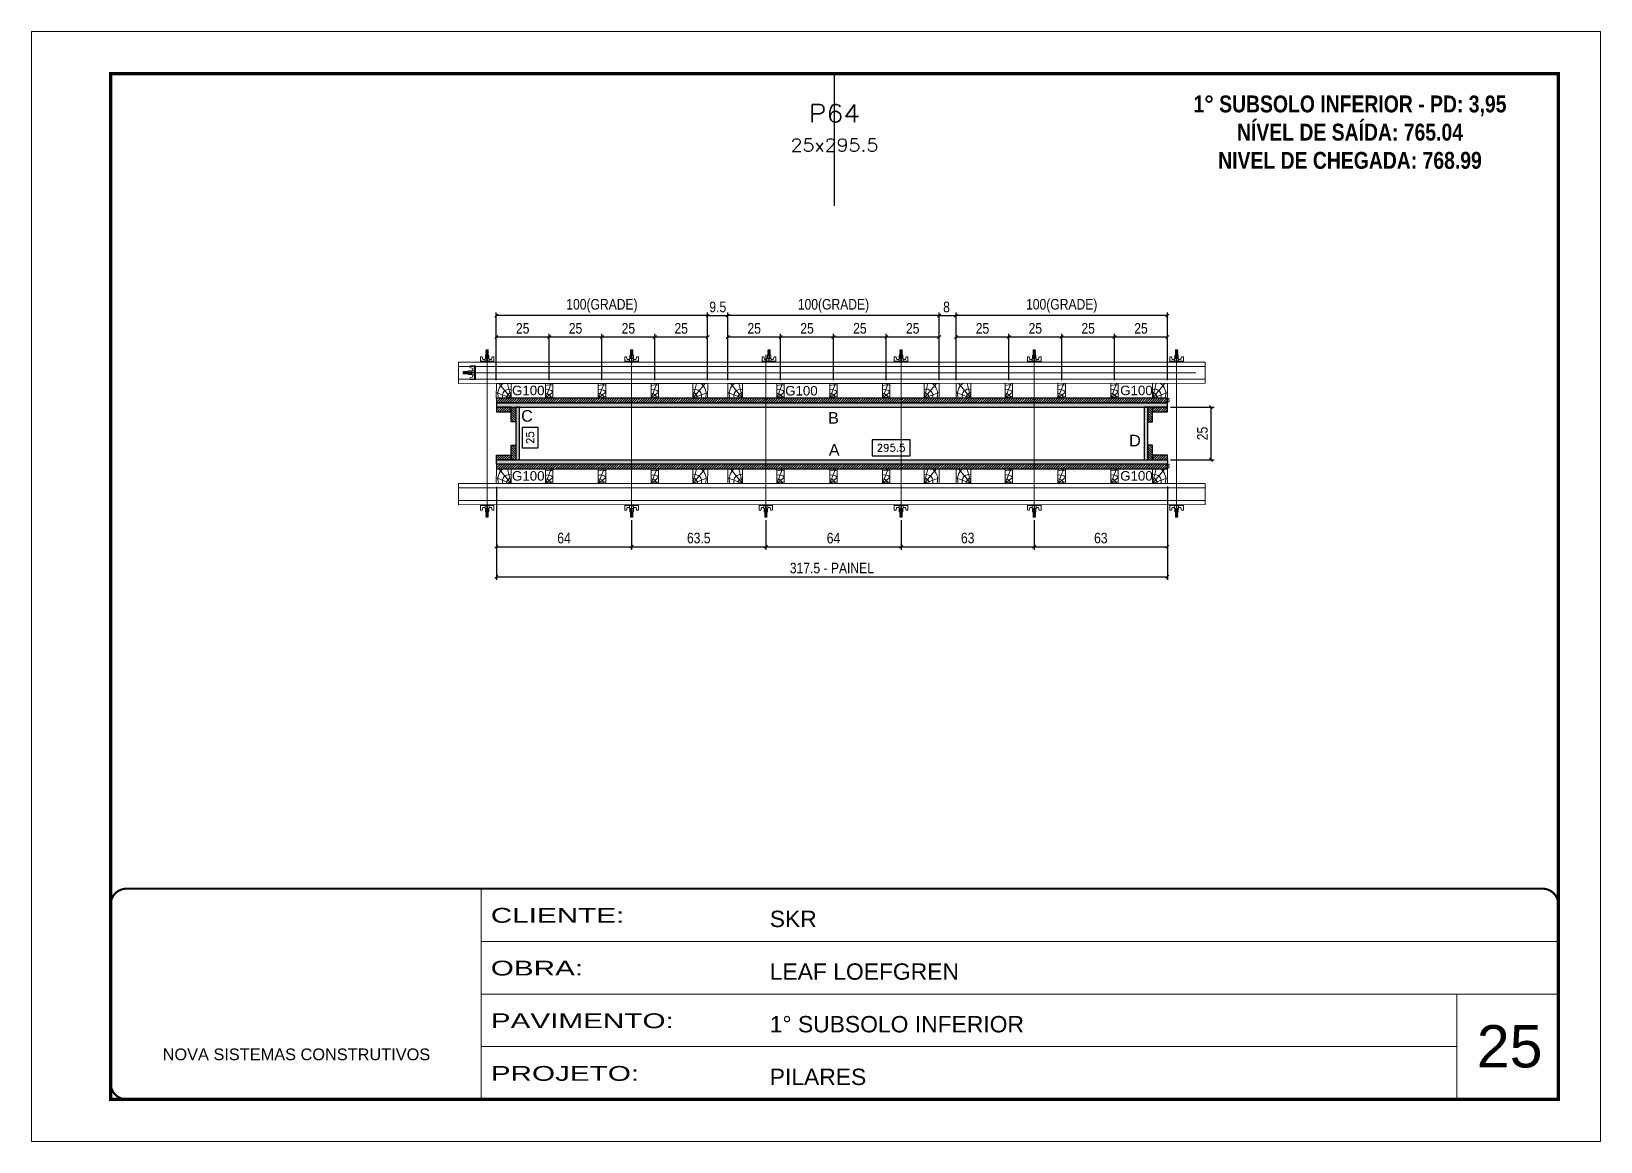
# Model space of a CAD drawing. Extents: x 14400 to 27878, y -21631 to 6985.
# Drawn here: x 14413 to 15898, y -957 to 93 of the extents above; entities that cross this region are included whole.
import ezdxf
from ezdxf.enums import TextEntityAlignment as Align

# ---------------------------------------------------------------- set-up
doc = ezdxf.new("R2010")
doc.units = 0
for name, pattern in [('CONTINUO', [0]), ('DASHED', [0.75, 0.5, -0.25]), ('HIDDEN', [0.375, 0.25, -0.125])]:
    doc.linetypes.add(name, pattern=pattern)
for name, color, linetype, lineweight in [('CARIMBO', 255, 'Continuous', 9), ('Folhas', 255, 'Continuous', 9), ('Hachura', 251, 'Continuous', 9), ('Madeira', 126, 'Continuous', 18), ('Perfil Metálico', 224, 'Continuous', 18), ('SARRAFO DE PRESSAO', 251, 'DASHED', 9), ('Texto Seção', 7, 'Continuous', 15)]:
    doc.layers.add(name, color=color, linetype=linetype, lineweight=lineweight)
for name, color, linetype in [('CHAPA', 1, 'Continuous'), ('COTA', 241, 'Continuous'), ('NOMENCLATURA', 7, 'Continuous'), ('SARRAFO', 251, 'Continuous'), ('Texto de Titulo', 7, 'Continuous'), ('Texto Qtd Sarr', 242, 'Continuous'), ('TEXTO_GERAL', 7, 'Continuous')]:
    doc.layers.add(name, color=color, linetype=linetype)
doc.styles.add('ARIAL', font='arial.ttf')
doc.styles.add('COTA TECNICA 2X', font='techl___.ttf', dxfattribs={"height": 10})
doc.styles.add('ROMANC', font='techb___.ttf', dxfattribs={"height": 2.5})
doc.styles.add('ROMANS', font='romans.shx')
doc.styles.add('SANSSERIF', font='sas_____.pfb')
doc.styles.add('Tecnologia', font='')
doc.styles.get('Tecnologia').set_extended_font_data('Forgotten Futurist')
doc.dimstyles.new('SECAO PILAR', dxfattribs={"dimtxt": 10, "dimasz": 3, "dimexe": 3, "dimexo": 3, "dimgap": 3, "dimtad": 1, "dimdec": 1, "dimlfac": 0.5, "dimzin": 12, "dimdsep": 46, "dimtxsty": 'COTA TECNICA 2X', "dimblk1": 'OBLIQUE', "dimblk2": 'OBLIQUE', "dimsah": 1, "dimcen": 0.9, "dimclrd": 256, "dimclre": 256, "dimclrt": 256, "dimadec": 1, "dimazin": 3, "dimtfac": 1, "dimtdec": 1, "dimtmove": 0, "dimatfit": 3, "dimfxl": 1, "dimtolj": 1, "dimtzin": 12, "dimarcsym": 0})
doc.dimstyles.new('SECÇÃO 2', dxfattribs={"dimtxt": 7, "dimasz": 6, "dimexe": 0.18, "dimexo": 2, "dimgap": -4, "dimtad": 3, "dimdec": 1, "dimlfac": 0.5, "dimzin": 12, "dimdsep": 46, "dimtxsty": 'ROMANS', "dimblk": 'ARCHTICK', "dimcen": 0.09, "dimse1": 1, "dimse2": 1, "dimsd1": 1, "dimsd2": 1, "dimclrd": 180, "dimclre": 5, "dimclrt": 1, "dimadec": 0, "dimazin": 3, "dimtfac": 1, "dimtdec": 1, "dimtofl": 0, "dimtmove": 0, "dimatfit": 3, "dimldrblk": 'ARCHTICK', "dimfxl": 1, "dimtolj": 1, "dimtzin": 0, "dimarcsym": 0})

msp = doc.modelspace()

# ---------------------------------------------------------------- texts
at = {"layer": 'CARIMBO', "style": 'ARIAL'}
msp.add_text('25', height=40, dxfattribs=at).set_placement((15781.33, -886.58))
at = {"layer": 'NOMENCLATURA', "color": 2, "insert": (15661.31, 59.34), "char_height": 16, "attachment_point": 2, "style": 'ROMANC'}
msp.add_mtext_dynamic_manual_height_columns('\\P1° SUBSOLO INFERIOR - PD: 3,95\\PNÍVEL DE SAÍDA: 765.04\\PNIVEL DE CHEGADA: 768.99', width=432.3511, gutter_width=1, heights=[0], dxfattribs=at)
at = {"layer": 'TEXTO_GERAL', "color": 0, "linetype": 'Continuous', "style": 'SANSSERIF'}
for p in [(14868.31, -246.3), (15126.81, -246.58), (15443.85, -246.27), (14868.31, -327.09), (15443.85, -327.06)]:
    msp.add_text('G100', height=9, dxfattribs=at).set_placement(p, align=Align.MIDDLE_LEFT)
at = {"layer": 'TEXTO_GERAL', "style": 'ARIAL'}
for s, p in [('C', (14882.48, -270.35)), ('B', (15172.47, -272.23)), ('A', (15173.21, -302.46)), ('D', (15457.83, -293.72))]:
    msp.add_text(s, height=11, dxfattribs=at).set_placement(p, align=Align.MIDDLE_CENTER)

# ---------------------------------------------------------------- blocks, each defined once
blk = doc.blocks.new('9999999999')
at = {"color": 30, "linetype": 'CONTINUO'}
for p, q in [((98564.6, 34230.2), (98564.6, 34429.4)), ((98564.6, 34379.6), (99584, 34379.6)), ((98564.6, 34329.8), (99488, 34329.8)), ((99584, 34329.8), (99488, 34329.8)), ((99488, 34329.8), (99488, 34230.2)), ((98564.6, 34280), (99488, 34280))]:
    blk.add_line(p, q, dxfattribs=at)
at = {"color": 30, "linetype": 'CONTINUO', "const_width": 2}
blk.add_lwpolyline([(99584, 34230.2), (99584, 34414.4, 0.414214), (99569, 34429.4), (98229, 34429.4, 0.414214), (98214, 34414.4), (98214, 34245.2, 0.414214), (98229, 34230.2), (99584, 34230.2)], format="xyb", dxfattribs=at)
at = {"layer": 'Folhas'}
blk.add_lwpolyline([(98139, 34190.2), (99624, 34190.2), (99624, 35240.2), (98139, 35240.2)], close=True, dxfattribs=at)
at = {"layer": 'Folhas', "color": 30, "const_width": 3}
blk.add_lwpolyline([(98214, 34230.2), (99584, 34230.2), (99584, 35200.2), (98214, 35200.2)], close=True, dxfattribs=at)
at = {"color": 7, "linetype": 'Continuous', "ltscale": 5, "style": 'ARIAL'}
for s, height, p in [('SKR', 15.48, (98837.7, 34393.1)), ('LEAF LOEFGREN', 15.483, (98837.7, 34343.3)), ('1° SUBSOLO INFERIOR', 15.483, (98837.7, 34293.5)), ('NOVA SISTEMAS CONSTRUTIVOS', 11.059, (98263.2, 34267.2)), ('PILARES', 15.48, (98837.7, 34243.7))]:
    blk.add_text(s, height=height, dxfattribs=at).set_placement(p)
at = {"layer": 'Folhas', "color": 7, "style": 'Tecnologia', "width": 1.5}
for s, p in [('CLIENTE:', (98573.7, 34397.2)), ('OBRA:', (98573.7, 34347.3)), ('PAVIMENTO:', (98573.7, 34297.5)), ('PROJETO:', (98573.7, 34247.7))]:
    blk.add_text(s, height=14, dxfattribs=at).set_placement(p)
blk = doc.blocks.new('*D2345')
at = {"layer": 'COTA', "color": 180, "lineweight": -2, "transparency": 16777216}
for p, q in [((14892.9, -281.2), (14877.9, -281.2)), ((14877.9, -281.2), (14877.9, -300.6)), ((14892.9, -300.6), (14892.9, -281.2)), ((14877.9, -300.6), (14892.9, -300.6))]:
    blk.add_line(p, q, dxfattribs=at)
at = {"layer": 'Defpoints', "color": 0, "transparency": 16777216}
for p in [(14892.8, -262), (14892.8, -312), (14896.9, -312)]:
    blk.add_point(p, dxfattribs=at)
at = {"layer": 'COTA', "color": 1, "transparency": 16777216, "insert": (14885.4, -290.9), "char_height": 7, "attachment_point": 5, "rotation": 90, "style": 'ROMANS'}
blk.add_mtext('\\A1;25', dxfattribs=at)
blk = doc.blocks.new('_ArchTick')
at = {"color": 0, "linetype": 'ByBlock', "const_width": 0.15}
blk.add_lwpolyline([(-0.5, -0.5), (0.5, 0.5)], dxfattribs=at)
blk = doc.blocks.new('*D2346')
at = {"layer": 'COTA', "color": 180, "lineweight": -2, "transparency": 16777216}
for p, q in [((15245, -293), (15209, -293)), ((15209, -293), (15209, -308)), ((15245, -308), (15245, -293)), ((15209, -308), (15245, -308))]:
    blk.add_line(p, q, dxfattribs=at)
at = {"layer": 'Defpoints', "color": 0, "transparency": 16777216}
for p in [(14875.5, -312), (15466.5, -312), (15466.5, -312)]:
    blk.add_point(p, dxfattribs=at)
at = {"layer": 'COTA', "color": 1, "transparency": 16777216, "insert": (15227, -300.5), "char_height": 7, "attachment_point": 5, "style": 'ROMANS'}
blk.add_mtext('\\A1;295.5', dxfattribs=at)
blk = doc.blocks.new('_Oblique')
at = {"color": 0, "linetype": 'ByBlock', "lineweight": -2}
blk.add_line((-0.5, -0.5), (0.5, 0.5), dxfattribs=at)
blk = doc.blocks.new('*D2347')
at = {"layer": 'COTA', "lineweight": -2, "transparency": 16777216}
for p, q in [((14853.5, -337.4), (14853.5, -425.5)), ((15488.5, -337.3), (15488.5, -425.5)), ((14853.5, -422.5), (15488.5, -422.5))]:
    blk.add_line(p, q, dxfattribs=at)
at = {"layer": 'Defpoints', "color": 0, "transparency": 16777216}
for p in [(14853.5, -334.4), (15488.5, -334.3), (15488.5, -422.5)]:
    blk.add_point(p, dxfattribs=at)
at = {"layer": 'COTA', "lineweight": -2, "transparency": 16777216, "xscale": 3, "yscale": 3, "zscale": 3, "rotation": 180}
blk.add_blockref('_Oblique', (14853.5, -422.5), dxfattribs=at)
at = {"layer": 'COTA', "lineweight": -2, "transparency": 16777216, "xscale": 3, "yscale": 3, "zscale": 3}
blk.add_blockref('_Oblique', (15488.5, -422.5), dxfattribs=at)
at = {"layer": 'COTA', "transparency": 16777216, "insert": (15171, -414.3), "char_height": 10, "attachment_point": 5, "style": 'COTA TECNICA 2X'}
blk.add_mtext('\\A1;317.5 - PAINEL', dxfattribs=at)
blk = doc.blocks.new('*D2348')
at = {"layer": 'COTA', "lineweight": -2, "transparency": 16777216}
for p, q in [((14853.5, -337.4), (14853.5, -397.1)), ((14981.5, -369.1), (14981.5, -397.1)), ((14853.5, -394.1), (14981.5, -394.1))]:
    blk.add_line(p, q, dxfattribs=at)
at = {"layer": 'Defpoints', "color": 0, "transparency": 16777216}
for p in [(14853.5, -334.4), (14981.5, -366.1), (14981.5, -394.1)]:
    blk.add_point(p, dxfattribs=at)
at = {"layer": 'COTA', "lineweight": -2, "transparency": 16777216, "xscale": 3, "yscale": 3, "zscale": 3, "rotation": 180}
blk.add_blockref('_Oblique', (14853.5, -394.1), dxfattribs=at)
at = {"layer": 'COTA', "lineweight": -2, "transparency": 16777216, "xscale": 3, "yscale": 3, "zscale": 3}
blk.add_blockref('_Oblique', (14981.5, -394.1), dxfattribs=at)
at = {"layer": 'COTA', "transparency": 16777216, "insert": (14917.5, -386), "char_height": 10, "attachment_point": 5, "style": 'COTA TECNICA 2X'}
blk.add_mtext('\\A1;64', dxfattribs=at)
blk = doc.blocks.new('*D2349')
at = {"layer": 'COTA', "lineweight": -2, "transparency": 16777216}
for p, q in [((15488.5, -337.4), (15488.5, -397.1)), ((15362.5, -369.1), (15362.5, -397.1)), ((15362.5, -394.1), (15488.5, -394.1))]:
    blk.add_line(p, q, dxfattribs=at)
at = {"layer": 'Defpoints', "color": 0, "transparency": 16777216}
for p in [(15488.5, -334.4), (15362.5, -366.1), (15488.5, -394.1)]:
    blk.add_point(p, dxfattribs=at)
at = {"layer": 'COTA', "lineweight": -2, "transparency": 16777216, "xscale": 3, "yscale": 3, "zscale": 3, "rotation": 180}
blk.add_blockref('_Oblique', (15362.5, -394.1), dxfattribs=at)
at = {"layer": 'COTA', "lineweight": -2, "transparency": 16777216, "xscale": 3, "yscale": 3, "zscale": 3}
blk.add_blockref('_Oblique', (15488.5, -394.1), dxfattribs=at)
at = {"layer": 'COTA', "transparency": 16777216, "insert": (15425.5, -385.9), "char_height": 10, "attachment_point": 5, "style": 'COTA TECNICA 2X'}
blk.add_mtext('\\A1;63', dxfattribs=at)
blk = doc.blocks.new('C')
at = {"layer": 'Hachura', "color": 0}
for p, q in [((0, 3.22), (0, -3.22)), ((0.45, 3.22), (0, 3.22)), ((0.46, 3.16), (0, 3.16)), ((0.46, 3.05), (0, 3.05)), ((0.46, 2.88), (0, 2.88)), ((0, 2.75), (0, -1.16)), ((0.46, 2.65), (0, 2.65)), ((0.46, 2.23), (0, 2.23)), ((0.46, 1.51), (0, 1.51)), ((0.39, 0.49), (0.17, 0.49)), ((0.45, -3.23), (0.45, 3.22)), ((0.45, 3.22), (2.58, 3.22)), ((1.74, 0.97), (0.45, 0.97)), ((1.45, 0.1), (0.45, 0.1)), ((1.35, 1.94), (1.35, 0.96)), ((2.58, 2.39), (1.47, 2.09)), ((1.74, -0.97), (1.74, 0.97)), ((1.74, 0.97), (1.74, 0.84)), ((1.74, 0.97), (1.74, 0.84)), ((1.74, 0.84), (3.35, 0.84)), ((3.35, 0.45), (1.74, 0.45)), ((2.58, 3.22), (2.58, 2.39)), ((3.32, 0.84), (3.32, -0.84)), ((3.35, 0.84), (3.35, -0.84)), ((3.68, 0.45), (3.35, 0.45)), ((3.84, -0.52), (3.35, 0.45)), ((3.35, 0.06), (3.67, -0.57)), ((3.68, 0.45), (4.16, -0.52)), ((3.72, 0.5), (4.25, -0.57)), ((4.37, -0.55), (3.83, 0.53)), ((4.15, 0.45), (3.93, 0.45)), ((4.42, -0.52), (3.93, 0.45)), ((4.15, 0.45), (4.26, 0.45)), ((4.26, 0.45), (4.74, -0.52)), ((4.3, 0.5), (4.83, -0.57)), ((4.95, -0.55), (4.41, 0.53)), ((4.51, 0.45), (4.84, 0.45)), ((5, -0.52), (4.51, 0.45)), ((4.84, 0.45), (5.32, -0.52)), ((4.88, 0.5), (5.41, -0.57)), ((5.53, -0.55), (4.99, 0.53)), ((5.58, -0.52), (5.09, 0.45)), ((5.42, 0.45), (5.09, 0.45)), ((5.58, -0.52), (5.09, 0.45)), ((5.42, 0.45), (5.74, -0.19)), ((5.46, 0.5), (5.74, -0.07)), ((5.74, 0.19), (5.57, 0.53)), ((5.74, 0.32), (5.68, 0.45)), ((5.68, 0.45), (5.74, 0.45)), ((5.74, 0.45), (5.9, 0.29)), ((5.74, 0.45), (5.74, -0.52)), ((5.9, -0.36), (5.9, 0.29)), ((0.45, 0), (0, 0)), ((0.46, -1.52), (0, -1.52)), ((0.46, -2.23), (0, -2.23)), ((0.46, -2.65), (0, -2.65)), ((0.46, -2.88), (0, -2.88)), ((0.46, -3.05), (0, -3.05)), ((0.46, -3.16), (0, -3.16)), ((0, -3.22), (2.57, -3.22)), ((0.08, -0.48), (0.29, -0.48)), ((0.29, -0.48), (0.4, -0.48)), ((0.45, 0), (0.45, -0.97)), ((0.45, -0.16), (1.45, -0.16)), ((0.45, -0.65), (0.45, -0.32)), ((0.45, -3.23), (0.45, -0.65)), ((0.45, -0.97), (1.74, -0.97)), ((1.35, -1.94), (1.35, -0.97)), ((2.58, -2.39), (1.47, -2.1)), ((3.35, -0.32), (1.74, -0.32)), ((3.35, -0.84), (1.74, -0.84)), ((2.58, -3.23), (2.58, -2.39)), ((3.35, -0.07), (3.58, -0.52)), ((3.35, -0.52), (3.58, -0.52)), ((3.84, -0.52), (4.16, -0.52)), ((4.42, -0.52), (4.74, -0.52)), ((4.63, -0.52), (4.74, -0.52)), ((5, -0.52), (5.32, -0.52)), ((5.58, -0.52), (5.74, -0.52)), ((5.74, -0.52), (5.9, -0.36)), ((5.74, -0.52), (5.74, -0.52))]:
    blk.add_line(p, q, dxfattribs=at)
for centre, radius, start, end in [((1.52, 1.94), 0.161, 104.74356, 180), ((1.44, -0.03), 0.129, 272.69497, 87.30503), ((3.81, 0.39), 0.143, 25.56881, 154.43119), ((4.39, 0.39), 0.143, 25.56881, 154.43119), ((4.97, 0.39), 0.143, 25.56881, 154.43119), ((5.55, 0.39), 0.143, 25.56881, 154.43119), ((0.17, -0.37), 0.174, 221.74404, 317.85924), ((1.52, -1.94), 0.161, 180, 255.25644), ((3.71, -0.4), 0.174, 222.14076, 318.25596), ((4.29, -0.4), 0.174, 222.14076, 318.25596), ((4.87, -0.4), 0.174, 222.14076, 318.25596), ((5.45, -0.4), 0.174, 222.14076, 318.25596), ((5.61, -0.4), 0.174, 317.85924, 318.25596)]:
    blk.add_arc(centre, radius, start, end, dxfattribs=at)
blk = doc.blocks.new('*D2373')
at = {"layer": 'COTA', "lineweight": -2, "transparency": 16777216}
for p, q in [((15491.5, -262), (15532.8, -262)), ((15529.8, -312), (15529.8, -262)), ((15491.5, -312), (15532.8, -312))]:
    blk.add_line(p, q, dxfattribs=at)
at = {"layer": 'Defpoints', "color": 0, "transparency": 16777216}
for p in [(15488.5, -262), (15529.8, -262), (15488.5, -312)]:
    blk.add_point(p, dxfattribs=at)
at = {"layer": 'COTA', "lineweight": -2, "transparency": 16777216, "xscale": 3, "yscale": 3, "zscale": 3}
for p, rotation in [((15529.8, -262), 90), ((15529.8, -312), 270)]:
    blk.add_blockref('_Oblique', p, dxfattribs=dict(at, rotation=rotation))
at = {"layer": 'COTA', "transparency": 16777216, "insert": (15521.7, -287), "char_height": 10, "attachment_point": 5, "rotation": 90, "style": 'COTA TECNICA 2X'}
blk.add_mtext('\\A1;25', dxfattribs=at)
blk = doc.blocks.new('*D2374')
at = {"layer": 'COTA', "lineweight": -2, "transparency": 16777216}
for p, q in [((14981.5, -369.1), (14981.5, -397.1)), ((15108.5, -369.1), (15108.5, -397.1)), ((14981.5, -394.1), (15108.5, -394.1))]:
    blk.add_line(p, q, dxfattribs=at)
at = {"layer": 'Defpoints', "color": 0, "transparency": 16777216}
for p in [(14981.5, -366.1), (15108.5, -366.1), (15108.5, -394.1)]:
    blk.add_point(p, dxfattribs=at)
at = {"layer": 'COTA', "lineweight": -2, "transparency": 16777216, "xscale": 3, "yscale": 3, "zscale": 3, "rotation": 180}
blk.add_blockref('_Oblique', (14981.5, -394.1), dxfattribs=at)
at = {"layer": 'COTA', "lineweight": -2, "transparency": 16777216, "xscale": 3, "yscale": 3, "zscale": 3}
blk.add_blockref('_Oblique', (15108.5, -394.1), dxfattribs=at)
at = {"layer": 'COTA', "transparency": 16777216, "insert": (15045, -385.9), "char_height": 10, "attachment_point": 5, "style": 'COTA TECNICA 2X'}
blk.add_mtext('\\A1;63.5', dxfattribs=at)
blk = doc.blocks.new('PONTALETE')
at = {"layer": 'Madeira'}
for q in [(2.71, 7), (7, 5.76), (7, 1.74)]:
    blk.add_line((0, 0), q, dxfattribs=at)
blk.add_lwpolyline([(0, 0), (7, 0), (7, 7), (0, 7)], close=True, dxfattribs=at)
for centre, radius, start, end in [((2.04, 0.06), 6.23, 37.28179, 109.09128), ((1.09, 0.9), 3.19, 343.60304, 109.98471), ((-0.21, -0.78), 3.09, 14.63219, 86.0383)]:
    blk.add_arc(centre, radius, start, end, dxfattribs=at)
blk = doc.blocks.new('MEIO PONTALETE')
at = {"layer": 'Madeira'}
for q in [(2.71, 7), (3.5, 2.88), (3.5, 0.87)]:
    blk.add_line((0, 0), q, dxfattribs=at)
blk.add_lwpolyline([(0, 0), (3.5, 0), (3.5, 7), (0, 7)], close=True, dxfattribs=at)
for centre, radius, start, end in [((2.04, 0.06), 6.23, 76.44987, 109.09128), ((1.09, 0.9), 3.19, 40.90626, 109.98471), ((-0.21, -0.78), 3.09, 14.63219, 86.0383)]:
    blk.add_arc(centre, radius, start, end, dxfattribs=at)
blk = doc.blocks.new('*D2350')
at = {"layer": 'COTA', "lineweight": -2, "transparency": 16777216}
for p, q in [((14853.4, -236.6), (14853.4, -192.7)), ((14903.4, -236.6), (14903.4, -192.7)), ((14853.4, -195.7), (14903.4, -195.7))]:
    blk.add_line(p, q, dxfattribs=at)
at = {"layer": 'Defpoints', "color": 0, "transparency": 16777216}
for p in [(14903.4, -195.7), (14853.4, -239.6), (14903.4, -239.6)]:
    blk.add_point(p, dxfattribs=at)
at = {"layer": 'COTA', "lineweight": -2, "transparency": 16777216, "xscale": 3, "yscale": 3, "zscale": 3, "rotation": 180}
blk.add_blockref('_Oblique', (14853.4, -195.7), dxfattribs=at)
at = {"layer": 'COTA', "lineweight": -2, "transparency": 16777216, "xscale": 3, "yscale": 3, "zscale": 3}
blk.add_blockref('_Oblique', (14903.4, -195.7), dxfattribs=at)
at = {"layer": 'COTA', "transparency": 16777216, "insert": (14878.4, -187.6), "char_height": 10, "attachment_point": 5, "style": 'COTA TECNICA 2X'}
blk.add_mtext('\\A1;25', dxfattribs=at)
blk = doc.blocks.new('*D2351')
at = {"layer": 'COTA', "lineweight": -2, "transparency": 16777216}
for p, q in [((14853.4, -236.6), (14853.4, -172.5)), ((15053.4, -175.5), (14853.4, -175.5)), ((15053.4, -236.7), (15053.4, -172.5))]:
    blk.add_line(p, q, dxfattribs=at)
at = {"layer": 'Defpoints', "color": 0, "transparency": 16777216}
for p in [(14853.4, -175.5), (14853.4, -239.6), (15053.4, -239.7)]:
    blk.add_point(p, dxfattribs=at)
at = {"layer": 'COTA', "lineweight": -2, "transparency": 16777216, "xscale": 3, "yscale": 3, "zscale": 3, "rotation": 180}
blk.add_blockref('_Oblique', (14853.4, -175.5), dxfattribs=at)
at = {"layer": 'COTA', "lineweight": -2, "transparency": 16777216, "xscale": 3, "yscale": 3, "zscale": 3}
blk.add_blockref('_Oblique', (15053.4, -175.5), dxfattribs=at)
at = {"layer": 'COTA', "transparency": 16777216, "insert": (14953.4, -166.3), "char_height": 10, "attachment_point": 5, "style": 'COTA TECNICA 2X'}
blk.add_mtext('\\A1;100(GRADE)', dxfattribs=at)
blk = doc.blocks.new('*D2352')
at = {"layer": 'COTA', "lineweight": -2, "transparency": 16777216}
for p, q in [((14903.4, -236.6), (14903.4, -192.7)), ((14953.4, -236.6), (14953.4, -192.7)), ((14903.4, -195.7), (14953.4, -195.7))]:
    blk.add_line(p, q, dxfattribs=at)
at = {"layer": 'Defpoints', "color": 0, "transparency": 16777216}
for p in [(14953.4, -195.7), (14903.4, -239.6), (14953.4, -239.6)]:
    blk.add_point(p, dxfattribs=at)
at = {"layer": 'COTA', "lineweight": -2, "transparency": 16777216, "xscale": 3, "yscale": 3, "zscale": 3, "rotation": 180}
blk.add_blockref('_Oblique', (14903.4, -195.7), dxfattribs=at)
at = {"layer": 'COTA', "lineweight": -2, "transparency": 16777216, "xscale": 3, "yscale": 3, "zscale": 3}
blk.add_blockref('_Oblique', (14953.4, -195.7), dxfattribs=at)
at = {"layer": 'COTA', "transparency": 16777216, "insert": (14928.4, -187.6), "char_height": 10, "attachment_point": 5, "style": 'COTA TECNICA 2X'}
blk.add_mtext('\\A1;25', dxfattribs=at)
blk = doc.blocks.new('*D2353')
at = {"layer": 'COTA', "lineweight": -2, "transparency": 16777216}
for p, q in [((14953.4, -236.6), (14953.4, -192.7)), ((15003.4, -236.6), (15003.4, -192.7)), ((14953.4, -195.7), (15003.4, -195.7))]:
    blk.add_line(p, q, dxfattribs=at)
at = {"layer": 'Defpoints', "color": 0, "transparency": 16777216}
for p in [(15003.4, -195.7), (14953.4, -239.6), (15003.4, -239.6)]:
    blk.add_point(p, dxfattribs=at)
at = {"layer": 'COTA', "lineweight": -2, "transparency": 16777216, "xscale": 3, "yscale": 3, "zscale": 3, "rotation": 180}
blk.add_blockref('_Oblique', (14953.4, -195.7), dxfattribs=at)
at = {"layer": 'COTA', "lineweight": -2, "transparency": 16777216, "xscale": 3, "yscale": 3, "zscale": 3}
blk.add_blockref('_Oblique', (15003.4, -195.7), dxfattribs=at)
at = {"layer": 'COTA', "transparency": 16777216, "insert": (14978.4, -187.6), "char_height": 10, "attachment_point": 5, "style": 'COTA TECNICA 2X'}
blk.add_mtext('\\A1;25', dxfattribs=at)
blk = doc.blocks.new('*D2354')
at = {"layer": 'COTA', "lineweight": -2, "transparency": 16777216}
for p, q in [((15003.4, -236.6), (15003.4, -192.7)), ((15053.4, -236.6), (15053.4, -192.7)), ((15003.4, -195.7), (15053.4, -195.7))]:
    blk.add_line(p, q, dxfattribs=at)
at = {"layer": 'Defpoints', "color": 0, "transparency": 16777216}
for p in [(15053.4, -195.7), (15003.4, -239.6), (15053.4, -239.6)]:
    blk.add_point(p, dxfattribs=at)
at = {"layer": 'COTA', "lineweight": -2, "transparency": 16777216, "xscale": 3, "yscale": 3, "zscale": 3, "rotation": 180}
blk.add_blockref('_Oblique', (15003.4, -195.7), dxfattribs=at)
at = {"layer": 'COTA', "lineweight": -2, "transparency": 16777216, "xscale": 3, "yscale": 3, "zscale": 3}
blk.add_blockref('_Oblique', (15053.4, -195.7), dxfattribs=at)
at = {"layer": 'COTA', "transparency": 16777216, "insert": (15028.4, -187.6), "char_height": 10, "attachment_point": 5, "style": 'COTA TECNICA 2X'}
blk.add_mtext('\\A1;25', dxfattribs=at)
blk = doc.blocks.new('*D2355')
at = {"layer": 'COTA', "lineweight": -2, "transparency": 16777216}
for p, q in [((15053.4, -236.7), (15053.4, -172.5)), ((15053.4, -175.5), (15072.5, -175.5)), ((15072.5, -236.6), (15072.5, -172.5))]:
    blk.add_line(p, q, dxfattribs=at)
at = {"layer": 'Defpoints', "color": 0, "transparency": 16777216}
for p in [(15072.5, -175.5), (15053.4, -239.7), (15072.5, -239.6)]:
    blk.add_point(p, dxfattribs=at)
at = {"layer": 'COTA', "lineweight": -2, "transparency": 16777216, "xscale": 3, "yscale": 3, "zscale": 3, "rotation": 180}
blk.add_blockref('_Oblique', (15053.4, -175.5), dxfattribs=at)
at = {"layer": 'COTA', "lineweight": -2, "transparency": 16777216, "xscale": 3, "yscale": 3, "zscale": 3}
blk.add_blockref('_Oblique', (15072.5, -175.5), dxfattribs=at)
at = {"layer": 'COTA', "transparency": 16777216, "insert": (15063, -167.4), "char_height": 10, "attachment_point": 5, "style": 'COTA TECNICA 2X'}
blk.add_mtext('\\A1;9.5', dxfattribs=at)
blk = doc.blocks.new('*D2356')
at = {"layer": 'COTA', "lineweight": -2, "transparency": 16777216}
for p, q in [((15072.5, -236.6), (15072.5, -192.7)), ((15122.5, -236.6), (15122.5, -192.7)), ((15072.5, -195.7), (15122.5, -195.7))]:
    blk.add_line(p, q, dxfattribs=at)
at = {"layer": 'Defpoints', "color": 0, "transparency": 16777216}
for p in [(15122.5, -195.7), (15072.5, -239.6), (15122.5, -239.6)]:
    blk.add_point(p, dxfattribs=at)
at = {"layer": 'COTA', "lineweight": -2, "transparency": 16777216, "xscale": 3, "yscale": 3, "zscale": 3, "rotation": 180}
blk.add_blockref('_Oblique', (15072.5, -195.7), dxfattribs=at)
at = {"layer": 'COTA', "lineweight": -2, "transparency": 16777216, "xscale": 3, "yscale": 3, "zscale": 3}
blk.add_blockref('_Oblique', (15122.5, -195.7), dxfattribs=at)
at = {"layer": 'COTA', "transparency": 16777216, "insert": (15097.5, -187.6), "char_height": 10, "attachment_point": 5, "style": 'COTA TECNICA 2X'}
blk.add_mtext('\\A1;25', dxfattribs=at)
blk = doc.blocks.new('*D2326')
at = {"layer": 'COTA', "lineweight": -2, "transparency": 16777216}
for p, q in [((15072.5, -236.6), (15072.5, -172.5)), ((15272.5, -175.5), (15072.5, -175.5)), ((15272.5, -236.6), (15272.5, -172.5))]:
    blk.add_line(p, q, dxfattribs=at)
at = {"layer": 'Defpoints', "color": 0, "transparency": 16777216}
for p in [(15072.5, -175.5), (15072.5, -239.6), (15272.5, -239.6)]:
    blk.add_point(p, dxfattribs=at)
at = {"layer": 'COTA', "lineweight": -2, "transparency": 16777216, "xscale": 3, "yscale": 3, "zscale": 3, "rotation": 180}
blk.add_blockref('_Oblique', (15072.5, -175.5), dxfattribs=at)
at = {"layer": 'COTA', "lineweight": -2, "transparency": 16777216, "xscale": 3, "yscale": 3, "zscale": 3}
blk.add_blockref('_Oblique', (15272.5, -175.5), dxfattribs=at)
at = {"layer": 'COTA', "transparency": 16777216, "insert": (15172.5, -166.3), "char_height": 10, "attachment_point": 5, "style": 'COTA TECNICA 2X'}
blk.add_mtext('\\A1;100(GRADE)', dxfattribs=at)
blk = doc.blocks.new('*D2327')
at = {"layer": 'COTA', "lineweight": -2, "transparency": 16777216}
for p, q in [((15122.5, -236.6), (15122.5, -192.7)), ((15172.5, -236.6), (15172.5, -192.7)), ((15122.5, -195.7), (15172.5, -195.7))]:
    blk.add_line(p, q, dxfattribs=at)
at = {"layer": 'Defpoints', "color": 0, "transparency": 16777216}
for p in [(15172.5, -195.7), (15122.5, -239.6), (15172.5, -239.6)]:
    blk.add_point(p, dxfattribs=at)
at = {"layer": 'COTA', "lineweight": -2, "transparency": 16777216, "xscale": 3, "yscale": 3, "zscale": 3, "rotation": 180}
blk.add_blockref('_Oblique', (15122.5, -195.7), dxfattribs=at)
at = {"layer": 'COTA', "lineweight": -2, "transparency": 16777216, "xscale": 3, "yscale": 3, "zscale": 3}
blk.add_blockref('_Oblique', (15172.5, -195.7), dxfattribs=at)
at = {"layer": 'COTA', "transparency": 16777216, "insert": (15147.5, -187.6), "char_height": 10, "attachment_point": 5, "style": 'COTA TECNICA 2X'}
blk.add_mtext('\\A1;25', dxfattribs=at)
blk = doc.blocks.new('*D2328')
at = {"layer": 'COTA', "lineweight": -2, "transparency": 16777216}
for p, q in [((15172.5, -236.6), (15172.5, -192.7)), ((15222.5, -236.6), (15222.5, -192.7)), ((15172.5, -195.7), (15222.5, -195.7))]:
    blk.add_line(p, q, dxfattribs=at)
at = {"layer": 'Defpoints', "color": 0, "transparency": 16777216}
for p in [(15222.5, -195.7), (15172.5, -239.6), (15222.5, -239.6)]:
    blk.add_point(p, dxfattribs=at)
at = {"layer": 'COTA', "lineweight": -2, "transparency": 16777216, "xscale": 3, "yscale": 3, "zscale": 3, "rotation": 180}
blk.add_blockref('_Oblique', (15172.5, -195.7), dxfattribs=at)
at = {"layer": 'COTA', "lineweight": -2, "transparency": 16777216, "xscale": 3, "yscale": 3, "zscale": 3}
blk.add_blockref('_Oblique', (15222.5, -195.7), dxfattribs=at)
at = {"layer": 'COTA', "transparency": 16777216, "insert": (15197.5, -187.6), "char_height": 10, "attachment_point": 5, "style": 'COTA TECNICA 2X'}
blk.add_mtext('\\A1;25', dxfattribs=at)
blk = doc.blocks.new('*D2329')
at = {"layer": 'COTA', "lineweight": -2, "transparency": 16777216}
for p, q in [((15222.5, -236.6), (15222.5, -192.7)), ((15272.5, -236.6), (15272.5, -192.7)), ((15222.5, -195.7), (15272.5, -195.7))]:
    blk.add_line(p, q, dxfattribs=at)
at = {"layer": 'Defpoints', "color": 0, "transparency": 16777216}
for p in [(15272.5, -195.7), (15222.5, -239.6), (15272.5, -239.6)]:
    blk.add_point(p, dxfattribs=at)
at = {"layer": 'COTA', "lineweight": -2, "transparency": 16777216, "xscale": 3, "yscale": 3, "zscale": 3, "rotation": 180}
blk.add_blockref('_Oblique', (15222.5, -195.7), dxfattribs=at)
at = {"layer": 'COTA', "lineweight": -2, "transparency": 16777216, "xscale": 3, "yscale": 3, "zscale": 3}
blk.add_blockref('_Oblique', (15272.5, -195.7), dxfattribs=at)
at = {"layer": 'COTA', "transparency": 16777216, "insert": (15247.5, -187.6), "char_height": 10, "attachment_point": 5, "style": 'COTA TECNICA 2X'}
blk.add_mtext('\\A1;25', dxfattribs=at)
blk = doc.blocks.new('*D2330')
at = {"layer": 'COTA', "lineweight": -2, "transparency": 16777216}
for p, q in [((15272.5, -236.7), (15272.5, -172.5)), ((15272.5, -175.5), (15288.5, -175.5)), ((15288.5, -236.6), (15288.5, -172.5))]:
    blk.add_line(p, q, dxfattribs=at)
at = {"layer": 'Defpoints', "color": 0, "transparency": 16777216}
for p in [(15288.5, -175.5), (15272.5, -239.7), (15288.5, -239.6)]:
    blk.add_point(p, dxfattribs=at)
at = {"layer": 'COTA', "lineweight": -2, "transparency": 16777216, "xscale": 3, "yscale": 3, "zscale": 3, "rotation": 180}
blk.add_blockref('_Oblique', (15272.5, -175.5), dxfattribs=at)
at = {"layer": 'COTA', "lineweight": -2, "transparency": 16777216, "xscale": 3, "yscale": 3, "zscale": 3}
blk.add_blockref('_Oblique', (15288.5, -175.5), dxfattribs=at)
at = {"layer": 'COTA', "transparency": 16777216, "insert": (15279.5, -167.4), "char_height": 10, "attachment_point": 5, "style": 'COTA TECNICA 2X'}
blk.add_mtext('\\A1;8', dxfattribs=at)
blk = doc.blocks.new('*D2331')
at = {"layer": 'COTA', "lineweight": -2, "transparency": 16777216}
for p, q in [((15288.5, -236.6), (15288.5, -192.7)), ((15338.5, -236.6), (15338.5, -192.7)), ((15288.5, -195.7), (15338.5, -195.7))]:
    blk.add_line(p, q, dxfattribs=at)
at = {"layer": 'Defpoints', "color": 0, "transparency": 16777216}
for p in [(15338.5, -195.7), (15288.5, -239.6), (15338.5, -239.6)]:
    blk.add_point(p, dxfattribs=at)
at = {"layer": 'COTA', "lineweight": -2, "transparency": 16777216, "xscale": 3, "yscale": 3, "zscale": 3, "rotation": 180}
blk.add_blockref('_Oblique', (15288.5, -195.7), dxfattribs=at)
at = {"layer": 'COTA', "lineweight": -2, "transparency": 16777216, "xscale": 3, "yscale": 3, "zscale": 3}
blk.add_blockref('_Oblique', (15338.5, -195.7), dxfattribs=at)
at = {"layer": 'COTA', "transparency": 16777216, "insert": (15313.5, -187.6), "char_height": 10, "attachment_point": 5, "style": 'COTA TECNICA 2X'}
blk.add_mtext('\\A1;25', dxfattribs=at)
blk = doc.blocks.new('*D2332')
at = {"layer": 'COTA', "lineweight": -2, "transparency": 16777216}
for p, q in [((15288.5, -236.6), (15288.5, -172.5)), ((15488.5, -175.5), (15288.5, -175.5)), ((15488.5, -236.6), (15488.5, -172.5))]:
    blk.add_line(p, q, dxfattribs=at)
at = {"layer": 'Defpoints', "color": 0, "transparency": 16777216}
for p in [(15288.5, -175.5), (15288.5, -239.6), (15488.5, -239.6)]:
    blk.add_point(p, dxfattribs=at)
at = {"layer": 'COTA', "lineweight": -2, "transparency": 16777216, "xscale": 3, "yscale": 3, "zscale": 3, "rotation": 180}
blk.add_blockref('_Oblique', (15288.5, -175.5), dxfattribs=at)
at = {"layer": 'COTA', "lineweight": -2, "transparency": 16777216, "xscale": 3, "yscale": 3, "zscale": 3}
blk.add_blockref('_Oblique', (15488.5, -175.5), dxfattribs=at)
at = {"layer": 'COTA', "transparency": 16777216, "insert": (15388.5, -166.3), "char_height": 10, "attachment_point": 5, "style": 'COTA TECNICA 2X'}
blk.add_mtext('\\A1;100(GRADE)', dxfattribs=at)
blk = doc.blocks.new('*D2333')
at = {"layer": 'COTA', "lineweight": -2, "transparency": 16777216}
for p, q in [((15338.5, -236.6), (15338.5, -192.7)), ((15388.5, -236.6), (15388.5, -192.7)), ((15338.5, -195.7), (15388.5, -195.7))]:
    blk.add_line(p, q, dxfattribs=at)
at = {"layer": 'Defpoints', "color": 0, "transparency": 16777216}
for p in [(15388.5, -195.7), (15338.5, -239.6), (15388.5, -239.6)]:
    blk.add_point(p, dxfattribs=at)
at = {"layer": 'COTA', "lineweight": -2, "transparency": 16777216, "xscale": 3, "yscale": 3, "zscale": 3, "rotation": 180}
blk.add_blockref('_Oblique', (15338.5, -195.7), dxfattribs=at)
at = {"layer": 'COTA', "lineweight": -2, "transparency": 16777216, "xscale": 3, "yscale": 3, "zscale": 3}
blk.add_blockref('_Oblique', (15388.5, -195.7), dxfattribs=at)
at = {"layer": 'COTA', "transparency": 16777216, "insert": (15363.5, -187.6), "char_height": 10, "attachment_point": 5, "style": 'COTA TECNICA 2X'}
blk.add_mtext('\\A1;25', dxfattribs=at)
blk = doc.blocks.new('*D2334')
at = {"layer": 'COTA', "lineweight": -2, "transparency": 16777216}
for p, q in [((15388.5, -236.6), (15388.5, -192.7)), ((15438.5, -236.6), (15438.5, -192.7)), ((15388.5, -195.7), (15438.5, -195.7))]:
    blk.add_line(p, q, dxfattribs=at)
at = {"layer": 'Defpoints', "color": 0, "transparency": 16777216}
for p in [(15438.5, -195.7), (15388.5, -239.6), (15438.5, -239.6)]:
    blk.add_point(p, dxfattribs=at)
at = {"layer": 'COTA', "lineweight": -2, "transparency": 16777216, "xscale": 3, "yscale": 3, "zscale": 3, "rotation": 180}
blk.add_blockref('_Oblique', (15388.5, -195.7), dxfattribs=at)
at = {"layer": 'COTA', "lineweight": -2, "transparency": 16777216, "xscale": 3, "yscale": 3, "zscale": 3}
blk.add_blockref('_Oblique', (15438.5, -195.7), dxfattribs=at)
at = {"layer": 'COTA', "transparency": 16777216, "insert": (15413.5, -187.6), "char_height": 10, "attachment_point": 5, "style": 'COTA TECNICA 2X'}
blk.add_mtext('\\A1;25', dxfattribs=at)
blk = doc.blocks.new('*D2335')
at = {"layer": 'COTA', "lineweight": -2, "transparency": 16777216}
for p, q in [((15438.5, -236.6), (15438.5, -192.7)), ((15488.5, -236.6), (15488.5, -192.7)), ((15438.5, -195.7), (15488.5, -195.7))]:
    blk.add_line(p, q, dxfattribs=at)
at = {"layer": 'Defpoints', "color": 0, "transparency": 16777216}
for p in [(15488.5, -195.7), (15438.5, -239.6), (15488.5, -239.6)]:
    blk.add_point(p, dxfattribs=at)
at = {"layer": 'COTA', "lineweight": -2, "transparency": 16777216, "xscale": 3, "yscale": 3, "zscale": 3, "rotation": 180}
blk.add_blockref('_Oblique', (15438.5, -195.7), dxfattribs=at)
at = {"layer": 'COTA', "lineweight": -2, "transparency": 16777216, "xscale": 3, "yscale": 3, "zscale": 3}
blk.add_blockref('_Oblique', (15488.5, -195.7), dxfattribs=at)
at = {"layer": 'COTA', "transparency": 16777216, "insert": (15463.5, -187.6), "char_height": 10, "attachment_point": 5, "style": 'COTA TECNICA 2X'}
blk.add_mtext('\\A1;25', dxfattribs=at)
blk = doc.blocks.new('*D2366')
at = {"layer": 'COTA', "lineweight": -2, "transparency": 16777216}
for p, q in [((15108.5, -369.1), (15108.5, -397.1)), ((15236.5, -369.1), (15236.5, -397.1)), ((15108.5, -394.1), (15236.5, -394.1))]:
    blk.add_line(p, q, dxfattribs=at)
at = {"layer": 'Defpoints', "color": 0, "transparency": 16777216}
for p in [(15108.5, -366.1), (15236.5, -366.1), (15236.5, -394.1)]:
    blk.add_point(p, dxfattribs=at)
at = {"layer": 'COTA', "lineweight": -2, "transparency": 16777216, "xscale": 3, "yscale": 3, "zscale": 3, "rotation": 180}
blk.add_blockref('_Oblique', (15108.5, -394.1), dxfattribs=at)
at = {"layer": 'COTA', "lineweight": -2, "transparency": 16777216, "xscale": 3, "yscale": 3, "zscale": 3}
blk.add_blockref('_Oblique', (15236.5, -394.1), dxfattribs=at)
at = {"layer": 'COTA', "transparency": 16777216, "insert": (15172.5, -386), "char_height": 10, "attachment_point": 5, "style": 'COTA TECNICA 2X'}
blk.add_mtext('\\A1;64', dxfattribs=at)
blk = doc.blocks.new('*D2367')
at = {"layer": 'COTA', "lineweight": -2, "transparency": 16777216}
for p, q in [((15236.5, -369.1), (15236.5, -397.1)), ((15362.5, -369.1), (15362.5, -397.1)), ((15236.5, -394.1), (15362.5, -394.1))]:
    blk.add_line(p, q, dxfattribs=at)
at = {"layer": 'Defpoints', "color": 0, "transparency": 16777216}
for p in [(15236.5, -366.1), (15362.5, -366.1), (15362.5, -394.1)]:
    blk.add_point(p, dxfattribs=at)
at = {"layer": 'COTA', "lineweight": -2, "transparency": 16777216, "xscale": 3, "yscale": 3, "zscale": 3, "rotation": 180}
blk.add_blockref('_Oblique', (15236.5, -394.1), dxfattribs=at)
at = {"layer": 'COTA', "lineweight": -2, "transparency": 16777216, "xscale": 3, "yscale": 3, "zscale": 3}
blk.add_blockref('_Oblique', (15362.5, -394.1), dxfattribs=at)
at = {"layer": 'COTA', "transparency": 16777216, "insert": (15299.5, -385.9), "char_height": 10, "attachment_point": 5, "style": 'COTA TECNICA 2X'}
blk.add_mtext('\\A1;63', dxfattribs=at)
blk = doc.blocks.new('titulo1')
at = {"layer": 'Defpoints', "color": 252, "linetype": 'HIDDEN', "ltscale": 2}
blk.add_line((0, 0), (0, 125), dxfattribs=at)
at = {"layer": 'Defpoints', "style": 'ROMANS', "oblique": 15}
blk.add_attdef('FOLHA', text='', height=10, dxfattribs=at).set_placement((0, 15.6), align=Align.MIDDLE_CENTER)
at = {"layer": 'Texto Qtd Sarr', "color": 3, "style": 'ROMANS', "oblique": 15}
for tag, height, p in [('TITULO', 17, (0, 71.4)), ('SEÇÃO', 12, (0, 41.5))]:
    blk.add_attdef(tag, text='', height=height, dxfattribs=at).set_placement(p, align=Align.MIDDLE_CENTER)

# ---------------------------------------------------------------- dimensions: what is measured, and where the dimension line sits
at = {"layer": 'COTA'}
for base, p1, p2, text, picture, middle in [((14853.45, -175.51), (15053.44, -239.66), (14853.45, -239.63), '<>(GRADE)', '*D2351', (14953.44, -166.29)), ((15072.47, -175.49), (15272.46, -239.64), (15072.47, -239.61), '<>(GRADE)', '*D2326', (15172.47, -166.27)), ((15288.47, -175.47), (15488.47, -239.62), (15288.47, -239.6), '<>(GRADE)', '*D2332', (15388.47, -166.25)), ((15488.47, -422.54), (14853.47, -334.37), (15488.47, -334.33), '<> - PAINEL', '*D2347', (15170.97, -414.32))]:
    dim = msp.add_linear_dim(base=base, p1=p1, p2=p2, text=text, dimstyle='SECAO PILAR', dxfattribs=at)
    dim.commit()
    dim.dimension.update_dxf_attribs({"geometry": picture, "text_midpoint": middle})
for base, p1, p2, dimstyle, picture, middle in [((15072.47, -175.51), (15053.44, -239.68), (15072.47, -239.58), 'SECAO PILAR', '*D2355', (15062.95, -175.51)), ((15288.47, -175.49), (15272.46, -239.66), (15288.47, -239.61), 'SECAO PILAR', '*D2330', (15279.47, -175.49)), ((15466.47, -311.98), (14875.47, -311.98), (15466.47, -311.98), 'SECÇÃO 2', '*D2346', (15227.02, -311.98))]:
    dim = msp.add_linear_dim(base=base, p1=p1, p2=p2, dimstyle=dimstyle, dxfattribs=at)
    dim.commit()
    dim.dimension.update_dxf_attribs({"geometry": picture, "text_midpoint": middle, "dimtype": 160})
for base, p1, p2, picture, middle in [((14903.45, -195.7), (14853.45, -239.63), (14903.45, -239.64), '*D2350', (14878.45, -187.6)), ((14953.45, -195.7), (14903.45, -239.64), (14953.45, -239.64), '*D2352', (14928.45, -187.6)), ((15003.45, -195.7), (14953.45, -239.64), (15003.45, -239.64), '*D2353', (14978.45, -187.6)), ((15053.44, -195.7), (15003.45, -239.64), (15053.44, -239.64), '*D2354', (15028.44, -187.6)), ((15122.47, -195.69), (15072.47, -239.61), (15122.47, -239.63), '*D2356', (15097.47, -187.58)), ((15172.47, -195.69), (15122.47, -239.63), (15172.47, -239.63), '*D2327', (15147.47, -187.58)), ((15222.47, -195.69), (15172.47, -239.63), (15222.47, -239.63), '*D2328', (15197.47, -187.58)), ((15272.46, -195.69), (15222.47, -239.63), (15272.46, -239.63), '*D2329', (15247.47, -187.58)), ((15338.47, -195.67), (15288.47, -239.6), (15338.47, -239.61), '*D2331', (15313.47, -187.56)), ((15388.47, -195.67), (15338.47, -239.61), (15388.47, -239.61), '*D2333', (15363.47, -187.56)), ((15438.47, -195.67), (15388.47, -239.61), (15438.47, -239.61), '*D2334', (15413.47, -187.56)), ((15488.47, -195.67), (15438.47, -239.61), (15488.47, -239.61), '*D2335', (15463.47, -187.56)), ((14981.54, -394.11), (14853.47, -334.38), (14981.54, -366.15), '*D2348', (14917.5, -386.01)), ((15488.47, -394.11), (15362.54, -366.15), (15488.47, -334.38), '*D2349', (15425.5, -385.89)), ((15108.54, -394.11), (14981.54, -366.15), (15108.54, -366.15), '*D2374', (15045.04, -385.89)), ((15236.54, -394.11), (15108.54, -366.15), (15236.54, -366.15), '*D2366', (15172.54, -386.01)), ((15362.54, -394.11), (15236.54, -366.15), (15362.54, -366.15), '*D2367', (15299.54, -385.89))]:
    dim = msp.add_linear_dim(base=base, p1=p1, p2=p2, dimstyle='SECAO PILAR', dxfattribs=at)
    dim.commit()
    dim.dimension.update_dxf_attribs({"geometry": picture, "text_midpoint": middle})
dim = msp.add_linear_dim(base=(14896.88, -311.98), p1=(14892.79, -261.98), p2=(14892.79, -311.98), angle=270, dimstyle='SECÇÃO 2', dxfattribs=at)
dim.commit()
dim.dimension.update_dxf_attribs({"geometry": '*D2345', "text_midpoint": (14896.88, -290.9), "dimtype": 160})
dim = msp.add_linear_dim(base=(15529.77, -261.98), p1=(15488.47, -311.98), p2=(15488.47, -261.98), angle=90, dimstyle='SECAO PILAR', dxfattribs=at)
dim.commit()
dim.dimension.update_dxf_attribs({"geometry": '*D2373', "text_midpoint": (15521.66, -286.98)})

# ---------------------------------------------------------------- hatches: boundary and pattern name
at = {"layer": 'Hachura'}
h = msp.add_hatch(color=256, dxfattribs=at)
h.dxf.hatch_style = 1
h.paths.add_polyline_path([(15488.47, -261.98), (15488.47, -257.98), (14853.47, -257.98), (14853.47, -261.98)])
h = msp.add_hatch(dxfattribs=at)
h.set_pattern_fill('ANSI31', color=256, scale=0.5, angle=180, style=0)
h.set_pattern_definition([(225, (5729.5154, -23191.3835), (1.12253202, -1.12253202), [])])
h.paths.add_polyline_path([(14867.47, -261.98), (14867.47, -266.38), (14853.47, -266.38), (14853.47, -261.98)])
h = msp.add_hatch(dxfattribs=at)
h.set_pattern_fill('ANSI31', color=256, scale=0.5, angle=180, style=0)
h.set_pattern_definition([(225, (5730.5154, -23182.9835), (1.12253202, -1.12253202), [])])
h.paths.add_polyline_path([(15490.45, -253.58), (15490.47, -257.98), (14854.47, -257.98), (14854.47, -253.58)])
h = msp.add_hatch(dxfattribs=at)
h.set_pattern_fill('ANSI31', color=256, scale=0.5, angle=270, style=0)
h.set_pattern_definition([(315, (38370.8754, -9764.9272), (1.12253202, 1.12253202), [])])
h.paths.add_polyline_path([(14867.47, -275.98), (14871.87, -275.98), (14871.87, -261.98), (14867.47, -261.98)])
h = msp.add_hatch(color=256, dxfattribs=at)
h.dxf.hatch_style = 1
h.paths.add_polyline_path([(14871.87, -311.98), (14875.47, -311.98), (14875.47, -261.98), (14871.87, -261.98)])
h = msp.add_hatch(color=256, dxfattribs=at)
h.dxf.hatch_style = 1
h.paths.add_polyline_path([(15466.47, -311.98), (15470.07, -311.98), (15470.07, -261.98), (15466.47, -261.98)])
h = msp.add_hatch(dxfattribs=at)
h.set_pattern_fill('ANSI31', color=256, scale=0.5, angle=270, style=0)
h.set_pattern_definition([(315, (38365.8754, -9764.9272), (1.12253202, 1.12253202), [])])
h.paths.add_polyline_path([(15474.47, -275.98), (15470.07, -275.98), (15470.07, -261.98), (15474.47, -261.98)])
h = msp.add_hatch(dxfattribs=at)
h.set_pattern_fill('ANSI31', color=256, scale=0.5, angle=180, style=0)
h.set_pattern_definition([(225, (6350.5154, -23191.3835), (1.12253202, -1.12253202), [])])
h.paths.add_polyline_path([(15488.47, -261.98), (15488.47, -266.38), (15474.47, -266.38), (15474.47, -261.98)])
h = msp.add_hatch(dxfattribs=at)
h.set_pattern_fill('ANSI31', color=256, scale=0.5, angle=180, style=0)
h.set_pattern_definition([(225, (5729.5154, -23203.3835), (1.12253202, -1.12253202), [])])
h.paths.add_polyline_path([(14867.47, -311.98), (14867.47, -307.58), (14853.47, -307.58), (14853.47, -311.98)])
h = msp.add_hatch(dxfattribs=at)
h.set_pattern_fill('ANSI31', color=256, scale=0.5, angle=270, style=0)
h.set_pattern_definition([(315, (38370.8754, -9800.9272), (1.12253202, 1.12253202), [])])
h.paths.add_polyline_path([(14867.47, -311.98), (14871.87, -311.98), (14871.87, -297.98), (14867.47, -297.98)])
h = msp.add_hatch(dxfattribs=at)
h.set_pattern_fill('ANSI31', color=256, scale=0.5, angle=270, style=0)
h.set_pattern_definition([(315, (38365.8754, -9800.9272), (1.12253202, 1.12253202), [])])
h.paths.add_polyline_path([(15474.47, -311.98), (15470.07, -311.98), (15470.07, -297.98), (15474.47, -297.98)])
h = msp.add_hatch(dxfattribs=at)
h.set_pattern_fill('ANSI31', color=256, scale=0.5, angle=180, style=0)
h.set_pattern_definition([(225, (5985.5154, -23203.3835), (1.12253202, -1.12253202), [])])
h.paths.add_polyline_path([(15474.47, -311.98), (15474.47, -307.58), (15488.47, -307.58), (15488.47, -311.98)])
h = msp.add_hatch(color=256, dxfattribs=at)
h.dxf.hatch_style = 1
h.paths.add_polyline_path([(15488.47, -311.98), (15488.47, -315.98), (14853.47, -315.98), (14853.47, -311.98)])
h = msp.add_hatch(dxfattribs=at)
h.set_pattern_fill('ANSI31', color=256, scale=0.5, angle=180, style=0)
h.set_pattern_definition([(225, (5730.5154, -23245.3835), (1.12253202, -1.12253202), [])])
h.paths.add_polyline_path([(15490.45, -315.98), (15490.47, -320.38), (14854.47, -320.38), (14854.47, -315.98)])

# ---------------------------------------------------------------- linework, layer by layer
at = {"layer": 'CHAPA'}
for points in [[(15488.47, -261.98), (15488.47, -257.98), (14853.47, -257.98), (14853.47, -261.98)], [(14871.87, -311.98), (14875.47, -311.98), (14875.47, -261.98), (14871.87, -261.98)], [(15466.47, -311.98), (15470.07, -311.98), (15470.07, -261.98), (15466.47, -261.98)], [(15488.47, -311.98), (15488.47, -315.98), (14853.47, -315.98), (14853.47, -311.98)]]:
    msp.add_lwpolyline(points, close=True, dxfattribs=at)
at = {"layer": 'Hachura'}
for p, q in [((14844.78, -365.15), (14844.78, -212.6)), ((14981.47, -365.15), (14981.47, -212.6)), ((15108.47, -365.15), (15108.47, -212.6)), ((15236.47, -365.15), (15236.47, -212.6)), ((15362.47, -365.15), (15362.47, -212.6)), ((15497.16, -365.15), (15497.16, -212.6)), ((14822.98, -229.57), (15515.5, -229.55))]:
    msp.add_line(p, q, dxfattribs=at)
at = {"layer": 'Madeira'}
for points in [[(14853.45, -253.6), (14853.47, -239.6), (15053.46, -239.6), (15053.44, -253.6)], [(15072.46, -253.59), (15072.47, -239.59), (15272.46, -239.59), (15272.45, -253.59)], [(15288.46, -253.57), (15288.47, -239.57), (15488.47, -239.58), (15488.45, -253.58)], [(14853.45, -334.38), (14853.47, -320.38), (15053.46, -320.39), (15053.44, -334.39)], [(15072.46, -334.37), (15072.47, -320.37), (15272.46, -320.38), (15272.45, -334.38)], [(15288.46, -334.36), (15288.47, -320.36), (15488.47, -320.36), (15488.45, -334.36)]]:
    msp.add_lwpolyline(points, close=True, dxfattribs=at)
at = {"layer": 'Perfil Metálico'}
for p, q in [((15524.19, -223.64), (14817.75, -223.64)), ((15524.19, -235.64), (14817.75, -235.64)), ((15524.19, -338.38), (14817.75, -338.38)), ((15524.19, -350.38), (14817.75, -350.38))]:
    msp.add_line(p, q, dxfattribs=at)
for points in [[(15524.19, -239.57), (15524.19, -219.57), (14817.75, -219.64), (14817.75, -239.64)], [(14817.75, -334.38), (14817.75, -354.38), (15524.19, -354.32), (15524.19, -334.32)]]:
    msp.add_lwpolyline(points, close=True, dxfattribs=at)
at = {"layer": 'SARRAFO'}
for points in [[(14853.47, -257.98), (15488.47, -257.98), (15488.45, -253.58), (14853.47, -253.58)], [(14853.47, -257.98), (15488.47, -257.98), (15488.45, -253.58), (14853.47, -253.58)], [(14853.47, -266.38), (14867.47, -266.38), (14867.47, -261.98), (14853.47, -261.98)], [(14853.47, -266.38), (14867.47, -266.38), (14867.47, -261.98), (14853.47, -261.98)], [(14871.87, -261.98), (14871.87, -275.98), (14867.47, -275.98), (14867.47, -261.98)], [(14871.87, -261.98), (14871.87, -275.98), (14867.47, -275.98), (14867.47, -261.98)], [(15470.07, -261.98), (15470.07, -275.98), (15474.47, -275.98), (15474.47, -261.98)], [(15470.07, -261.98), (15470.07, -275.98), (15474.47, -275.98), (15474.47, -261.98)], [(15474.47, -266.38), (15488.47, -266.38), (15488.47, -261.98), (15474.47, -261.98)], [(15474.47, -266.38), (15488.47, -266.38), (15488.47, -261.98), (15474.47, -261.98)], [(14853.47, -307.58), (14867.47, -307.58), (14867.47, -311.98), (14853.47, -311.98)], [(14853.47, -307.58), (14867.47, -307.58), (14867.47, -311.98), (14853.47, -311.98)], [(14871.87, -297.98), (14871.87, -311.98), (14867.47, -311.98), (14867.47, -297.98)], [(14871.87, -297.98), (14871.87, -311.98), (14867.47, -311.98), (14867.47, -297.98)], [(15470.07, -297.98), (15470.07, -311.98), (15474.47, -311.98), (15474.47, -297.98)], [(15470.07, -297.98), (15470.07, -311.98), (15474.47, -311.98), (15474.47, -297.98)], [(15488.47, -307.58), (15474.47, -307.58), (15474.47, -311.98), (15488.47, -311.98)], [(15488.47, -307.58), (15474.47, -307.58), (15474.47, -311.98), (15488.47, -311.98)], [(14853.47, -320.38), (15488.47, -320.38), (15488.45, -315.98), (14853.47, -315.98)], [(14853.47, -320.38), (15488.47, -320.38), (15488.45, -315.98), (14853.47, -315.98)]]:
    msp.add_lwpolyline(points, close=True, dxfattribs=at)

# ---------------------------------------------------------------- block references
at = {"layer": 'Hachura', "linetype": 'Continuous', "yscale": 2, "zscale": 2}
for p, xscale, rotation in [((14844.79, -219.6), -2, 270), ((14981.46, -219.6), 2, 90.00000000000001), ((15111.46, -219.6), 2, 90.00000000000001), ((15236.46, -219.6), 2, 90.00000000000001), ((15362.46, -219.6), 2, 90.00000000000001), ((15497.15, -219.6), 2, 90.00000000000001), ((14833.78, -229.57), 2, 180), ((14844.78, -354.35), 2, 270), ((14981.47, -354.35), -2, 90), ((15108.47, -354.35), -2, 90), ((15236.47, -354.35), -2, 90), ((15362.47, -354.35), -2, 90), ((15497.16, -354.35), -2, 90)]:
    msp.add_blockref('C', p, dxfattribs=dict(at, xscale=xscale, rotation=rotation))
at = {"layer": 'Madeira'}
for name, p, xscale, yscale, zscale, rotation in [('PONTALETE', (14867.45, -253.6), 2, 2, 2, 89.93708930310329), ('MEIO PONTALETE', (14899.95, -253.6), 1.999999997962732, 1.999999997962732, 1.999999997962732, 359.9370893031033), ('MEIO PONTALETE', (14949.95, -253.6), 1.999999997962732, 1.999999997962732, 1.999999997962732, 359.9370893031033), ('MEIO PONTALETE', (14999.95, -253.6), 1.999999997962732, 1.999999997962732, 1.999999997962732, 359.9370893031033), ('PONTALETE', (15039.44, -253.59), -2, 2, 2, 269.9370893031033), ('PONTALETE', (15086.46, -253.59), 2, 2, 2, 89.93708930310329), ('MEIO PONTALETE', (15118.96, -253.59), 1.999999997962732, 1.999999997962732, 1.999999997962732, 359.9370893031033), ('MEIO PONTALETE', (15168.96, -253.59), 1.999999997962732, 1.999999997962732, 1.999999997962732, 359.9370893031033), ('MEIO PONTALETE', (15218.96, -253.59), 1.999999997962732, 1.999999997962732, 1.999999997962732, 359.9370893031033), ('PONTALETE', (15258.45, -253.57), -2, 2, 2, 269.9370893031033), ('PONTALETE', (15302.46, -253.58), 2, 2, 2, 89.93708930310329), ('MEIO PONTALETE', (15334.96, -253.57), 1.999999997962732, 1.999999997962732, 1.999999997962732, 359.9370893031033), ('MEIO PONTALETE', (15384.96, -253.57), 1.999999997962732, 1.999999997962732, 1.999999997962732, 359.9370893031033), ('MEIO PONTALETE', (15434.96, -253.57), 1.999999997962732, 1.999999997962732, 1.999999997962732, 359.9370893031033), ('PONTALETE', (15474.45, -253.56), -2, 2, 2, 269.9370893031033), ('PONTALETE', (14867.45, -334.39), 2, 2, 2, 89.93708930310329), ('MEIO PONTALETE', (14899.95, -334.38), 1.999999997962732, 1.999999997962732, 1.999999997962732, 359.9370893031033), ('MEIO PONTALETE', (14949.95, -334.38), 1.999999997962732, 1.999999997962732, 1.999999997962732, 359.9370893031033), ('MEIO PONTALETE', (14999.95, -334.38), 1.999999997962732, 1.999999997962732, 1.999999997962732, 359.9370893031033), ('PONTALETE', (15039.44, -334.37), -2, 2, 2, 269.9370893031033), ('PONTALETE', (15086.46, -334.38), 2, 2, 2, 89.93708930310329), ('MEIO PONTALETE', (15118.96, -334.37), 1.999999997962732, 1.999999997962732, 1.999999997962732, 359.9370893031033), ('MEIO PONTALETE', (15168.96, -334.37), 1.999999997962732, 1.999999997962732, 1.999999997962732, 359.9370893031033), ('MEIO PONTALETE', (15218.96, -334.37), 1.999999997962732, 1.999999997962732, 1.999999997962732, 359.9370893031033), ('PONTALETE', (15258.45, -334.36), -2, 2, 2, 269.9370893031033), ('PONTALETE', (15302.46, -334.37), 2, 2, 2, 89.93708930310329), ('MEIO PONTALETE', (15334.96, -334.36), 1.999999997962732, 1.999999997962732, 1.999999997962732, 359.9370893031033), ('MEIO PONTALETE', (15384.96, -334.36), 1.999999997962732, 1.999999997962732, 1.999999997962732, 359.9370893031033), ('MEIO PONTALETE', (15434.96, -334.36), 1.999999997962732, 1.999999997962732, 1.999999997962732, 359.9370893031033), ('PONTALETE', (15474.45, -334.35), -2, 2, 2, 269.9370893031033)]:
    msp.add_blockref(name, p, dxfattribs=dict(at, xscale=xscale, yscale=yscale, zscale=zscale, rotation=rotation))
at = {"layer": 'SARRAFO DE PRESSAO', "color": 6, "linetype": 'ByBlock'}
msp.add_blockref('9999999999', (-83725.51, -35146.93), dxfattribs=at)
at = {"layer": 'Texto Seção'}
ref = msp.add_blockref('titulo1', (15173.47, -71.72), dxfattribs=at)
ref.add_attrib('TITULO', 'P64', dxfattribs={"layer": 'Texto de Titulo', "color": 7, "height": 17, "style": 'ROMANS', "width": 1.1}).set_placement((15173.47, 15.78), align=Align.MIDDLE_CENTER)
ref.add_attrib('SEÇÃO', '25x295.5', dxfattribs={"layer": 'Texto de Titulo', "color": 7, "height": 12, "style": 'ROMANS', "width": 1.1}).set_placement((15173.47, -14.22), align=Align.MIDDLE_CENTER)

msp.set_redraw_order([(e.dxf.handle, doc.entitydb.next_handle()) for e in msp.query("TEXT MTEXT ATTDEF DIMENSION ARC_DIMENSION")])  # texts and dimensions are drawn at this point

doc.saveas('drawing.dxf')
